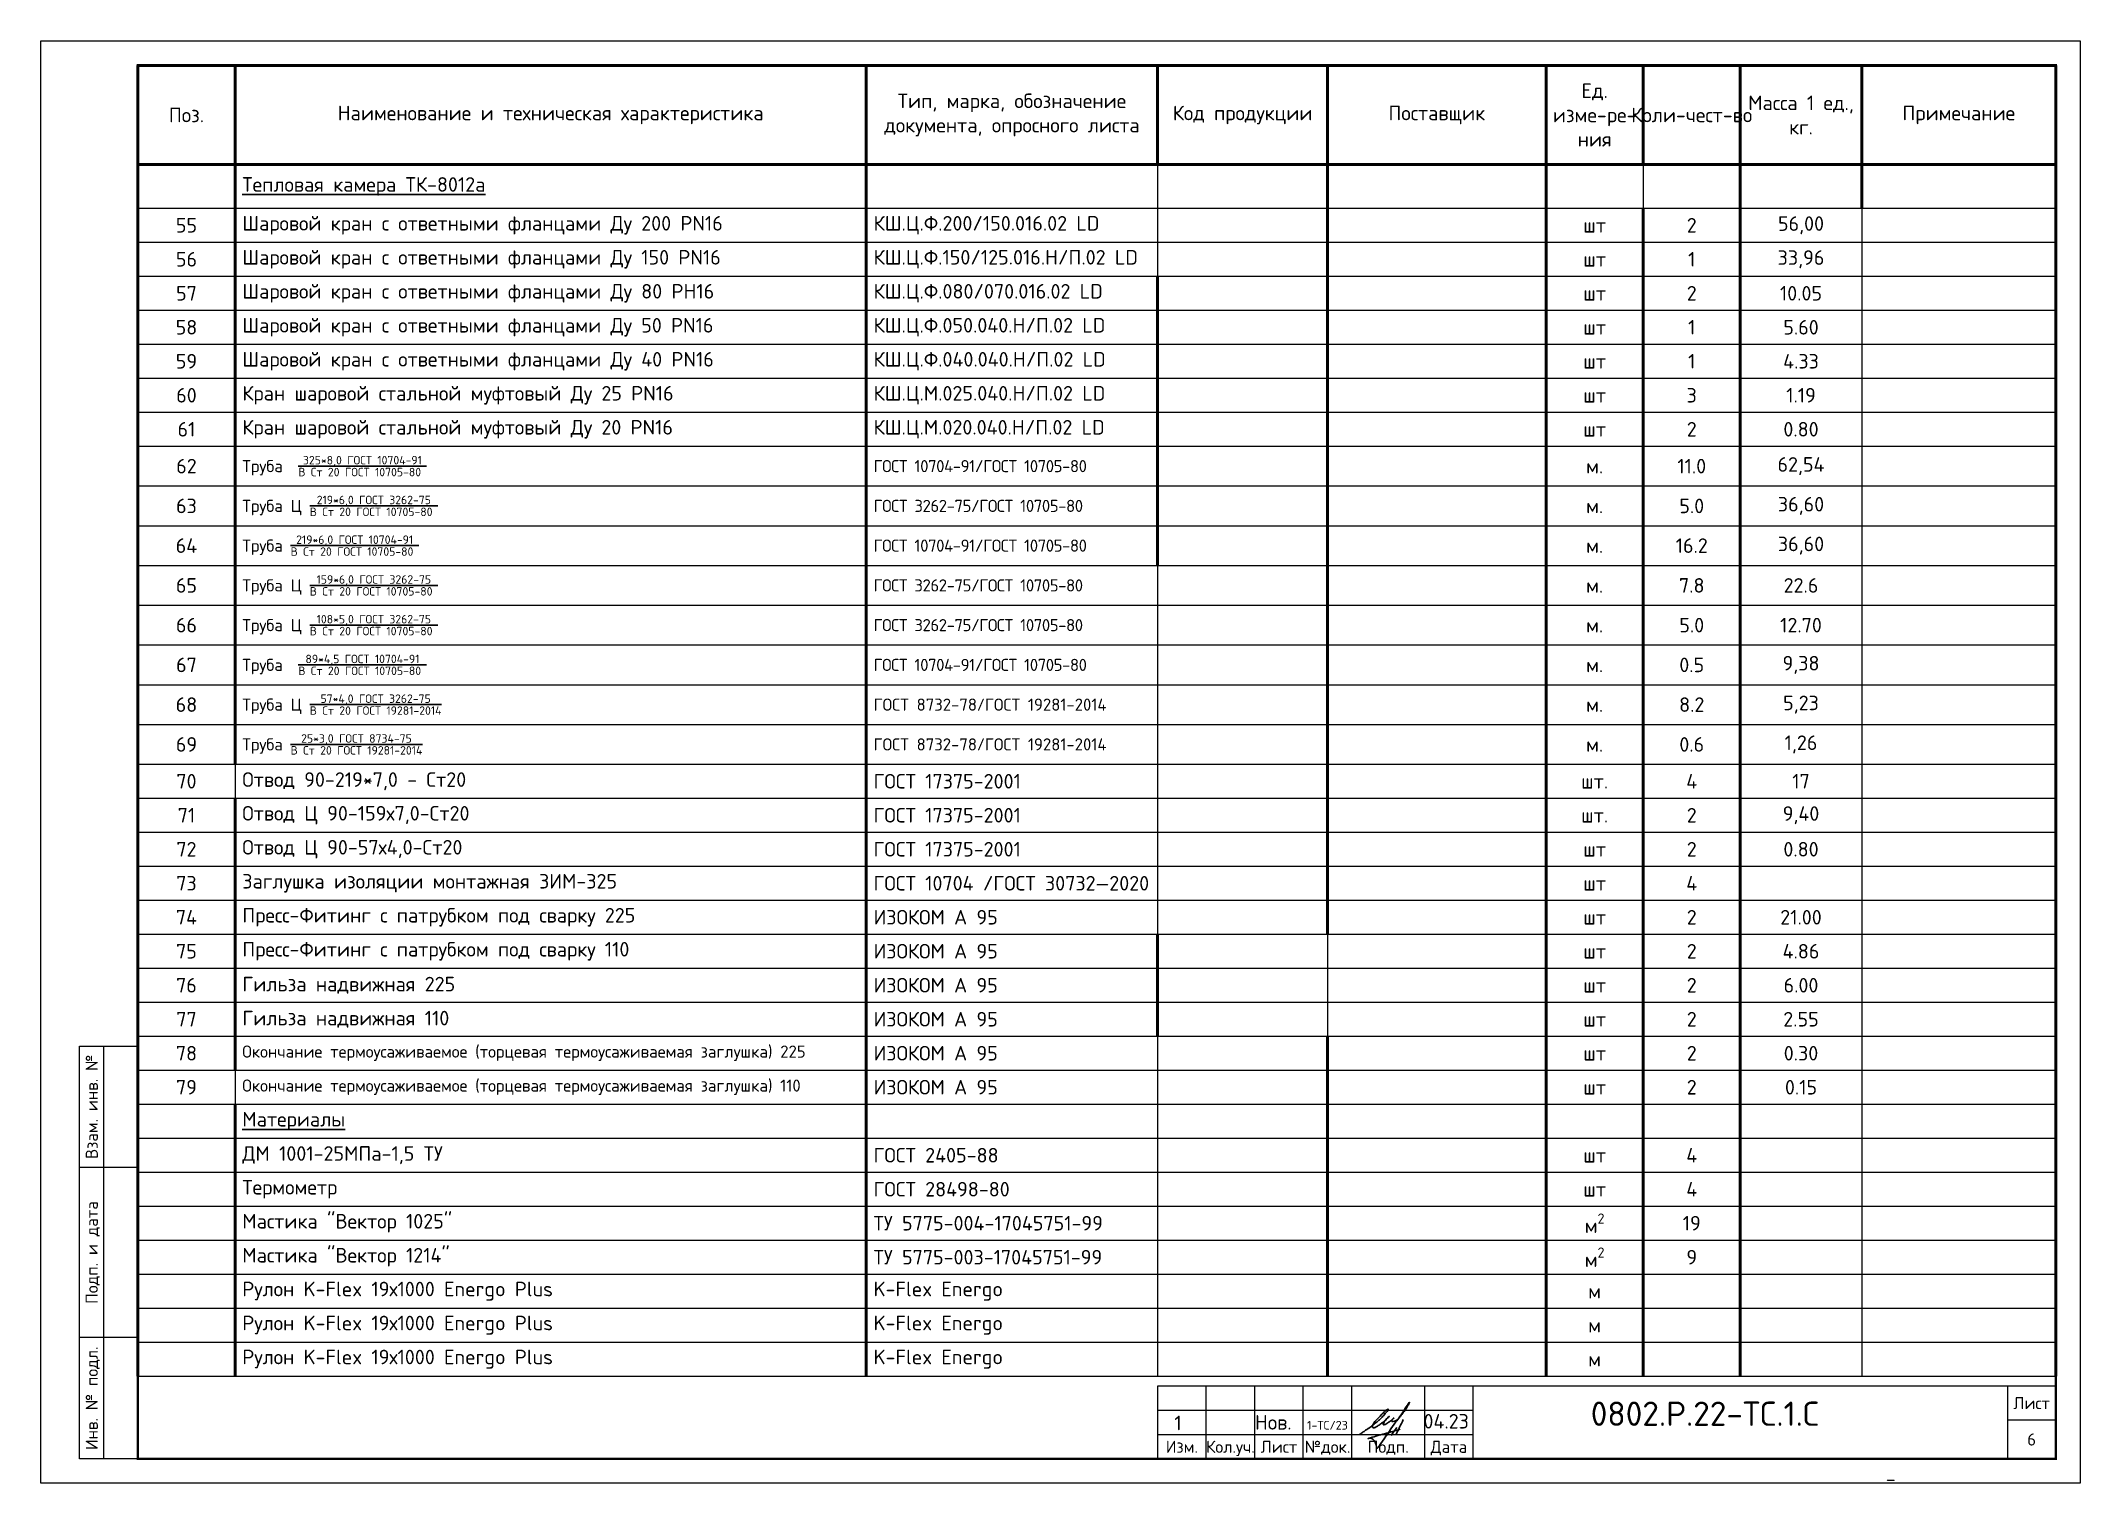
# Model space of a CAD drawing. Header units: metres. Extents: x 1642 to 8476, y 831 to 5441.
# Drawn here: x 8056.2 to 8476.2, y 1176.7 to 1473.7 of the extents above; entities that cross this region are included whole.
import ezdxf
from ezdxf.enums import TextEntityAlignment as Align

# ---------------------------------------------------------------- set-up
doc = ezdxf.new("R2010")
doc.units = ezdxf.units.M
doc.layers.add('Размерный', color=4, linetype='Continuous', lineweight=30)
doc.layers.add('Таблица', color=3, linetype='Continuous', lineweight=30)
doc.layers.add('рамка', color=7, linetype='Continuous')
doc.styles.add('-ISOCPEUR-', font='isocpeur.ttf')

msp = doc.modelspace()

# ---------------------------------------------------------------- texts
at = {"style": '-ISOCPEUR-'}
for s, p in [('Взам. инв. №', (8066.729, 1254.159)), ('Подп. и дата', (8066.729, 1224.159)), ('Инв. № подл.', (8066.729, 1194.159))]:
    msp.add_text(s, height=2.5, rotation=90, dxfattribs=at).set_placement(p, align=Align.MIDDLE_CENTER)
for s, p in [('Лист', (8466.229, 1193.159)), ('Изм.', (8291.229, 1184.159)), ('Кол.уч.', (8301.229, 1184.159)), ('Лист', (8311.229, 1184.159)), ('№док.', (8321.229, 1184.159)), ('Подп.', (8333.729, 1184.159)), ('Дата', (8346.229, 1184.159))]:
    msp.add_text(s, height=2.5, dxfattribs=at).set_placement(p, align=Align.MIDDLE_CENTER)
at = {"insert": (8375.427, 1193.467), "char_height": 5, "width": 38.55785, "attachment_point": 1, "style": '-ISOCPEUR-'}
msp.add_mtext('0802.Р.22-ТС.1.С', dxfattribs=at)
at = {"style": '-ISOCPEUR-'}
msp.add_attdef('6', text='*', height=2.5, dxfattribs=at).set_placement((8466.229, 1185.659), align=Align.MIDDLE_CENTER)
at = {"style": '-ISOCPEUR-', "flags": 8}
msp.add_attdef('_', text='Формат', height=3, dxfattribs=at).set_placement((8437.202, 1178.914), align=Align.MIDDLE_CENTER)
at = {"layer": 'Размерный', "color": 0, "style": '-ISOCPEUR-'}
for s, height, p in [('1', 3, (8289.688, 1187.564)), ('Нов.', 3, (8306.27, 1187.691)), ('1-ТС/23', 1.8, (8317.006, 1187.691)), ('04.23', 3, (8340.979, 1187.912))]:
    msp.add_text(s, height=height, dxfattribs=at).set_placement(p)

# ---------------------------------------------------------------- blocks, each defined once
blk = doc.blocks.new('подпись')
at = {"lineweight": 30}
for points in [[(-0.82, -1.23), (-0.21, -0.8), (0.43, -0.36), (0.86, -0.08), (1.32, 0.25), (2, 0.77), (2.8, 1.4), (3.27, 1.83), (3.84, 2.36), (4.46, 3.07), (5.01, 3.73), (5.08, 3.95), (5.01, 4.03), (4.91, 4), (4.76, 3.88), (4.33, 3.49), (3.4, 2.58), (2.34, 1.43), (1.83, 0.48), (1.87, 0.23), (1.99, 0.16), (2.17, 0.16), (2.41, 0.25), (3.02, 0.6), (3.71, 1.09), (4.34, 1.62), (5.32, 2.55), (4.75, 1.98), (4.27, 1.36), (4.08, 1.05), (4.07, 0.85), (4.11, 0.78), (4.25, 0.78), (4.42, 0.84), (4.78, 1.05), (5.16, 1.3), (5.47, 1.51), (5.72, 1.73), (6.05, 1.99), (6.23, 2.18), (5.94, 1.88), (5.8, 1.63), (5.8, 1.5), (5.89, 1.44), (6.13, 1.46), (6.57, 1.6), (6.9, 1.79), (7.5, 2.39), (8.04, 3.08), (8.61, 3.92), (9.15, 4.76), (9.43, 5.33), (8, 3.26), (6.29, 0.88), (3.58, -3.07), (3.05, -3.8), (2.85, -4.05), (2.49, -2.98), (2.12, -2.39), (1.3, -1.96), (1.02, -2.03), (2.91, -1.44), (4.7, -0.96), (7.51, -0.15)], [(6.86, 0.23), (5.67, -1.43)], [(8.19, 1.85), (6.68, -1.27)]]:
    blk.add_spline(points, degree=3, dxfattribs=at)
blk = doc.blocks.new('Подпись Леха')
at = {"layer": 'рамка'}
blk.add_blockref('подпись', (2.7, 0.11), dxfattribs=at)
blk = doc.blocks.new('*T310')
at = {"layer": 'Таблица', "color": 7, "lineweight": 50, "transparency": 16777216}
for p, q in [((0, 0), (395, 0)), ((0, 0), (0, -20.43)), ((20, 0), (20, -20.43)), ((150, 0), (150, -20.43)), ((210, 0), (210, -20.43)), ((245, 0), (245, -20.43)), ((290, 0), (290, -20.43)), ((310, 0), (310, -20.43)), ((330, 0), (330, -20.43)), ((355, 0), (355, -20.43)), ((395, 0), (395, -20.43))]:
    blk.add_line(p, q, dxfattribs=at)
at = {"layer": 'Таблица', "color": 0, "lineweight": 50, "transparency": 16777216}
for p, q in [((0, -20.43), (150, -20.43)), ((0, -20.43), (0, -269.91)), ((20, -20.43), (20, -143.91)), ((210, -20.43), (395, -20.43)), ((245, -20.43), (245, -178.91)), ((290, -20.43), (290, -29.43)), ((330, -20.43), (330, -29.43)), ((355, -20.43), (355, -29.43)), ((395, -20.43), (395, -269.91)), ((210, -43.43), (210, -102.98)), ((20, -150.91), (20, -206.91)), ((210, -178.91), (210, -199.91)), ((245, -199.91), (245, -269.91)), ((20, -213.91), (20, -269.91))]:
    blk.add_line(p, q, dxfattribs=at)
at = {"layer": 'Таблица', "color": 0, "linetype": 'ByBlock', "lineweight": 50, "transparency": 16777216}
for p, q in [((150, -20.43), (210, -20.43)), ((150, -20.43), (150, -269.91)), ((290, -29.43), (290, -269.91)), ((310, -29.43), (310, -269.91)), ((330, -29.43), (330, -269.91))]:
    blk.add_line(p, q, dxfattribs=at)
at = {"layer": 'Таблица', "color": 0, "linetype": 'ByBlock', "lineweight": -2, "transparency": 16777216}
for p, q in [((210, -20.43), (210, -43.43)), ((310, -20.43), (310, -29.43)), ((355, -29.43), (355, -269.91)), ((245, -36.43), (290, -36.43)), ((310, -36.43), (355, -36.43)), ((210, -102.98), (210, -178.91)), ((20, -143.91), (20, -150.91)), ((245, -178.91), (245, -199.91)), ((210, -185.91), (245, -185.91)), ((210, -192.91), (245, -192.91)), ((210, -199.91), (245, -199.91)), ((210, -199.91), (210, -269.91)), ((20, -206.91), (20, -213.91)), ((0, -213.91), (20, -213.91)), ((0, -241.91), (20, -241.91)), ((0, -248.91), (20, -248.91)), ((0, -255.91), (20, -255.91)), ((0, -262.91), (20, -262.91)), ((0, -269.91), (20, -269.91))]:
    blk.add_line(p, q, dxfattribs=at)
at = {"layer": 'Таблица', "color": 0, "lineweight": 25, "transparency": 16777216}
for p, q in [((0, -29.43), (20, -29.43)), ((210, -29.43), (290, -29.43)), ((310, -29.43), (395, -29.43)), ((0, -36.43), (20, -36.43)), ((210, -36.43), (245, -36.43)), ((355, -36.43), (395, -36.43)), ((0, -43.43), (20, -43.43)), ((210, -43.43), (245, -43.43)), ((355, -43.43), (395, -43.43)), ((0, -50.43), (20, -50.43)), ((210, -50.43), (245, -50.43)), ((355, -50.43), (395, -50.43)), ((0, -57.43), (20, -57.43)), ((210, -57.43), (245, -57.43)), ((355, -57.43), (395, -57.43)), ((0, -64.43), (20, -64.43)), ((210, -64.43), (245, -64.43)), ((355, -64.43), (395, -64.43)), ((0, -71.43), (20, -71.43)), ((210, -71.43), (245, -71.43)), ((355, -71.43), (395, -71.43)), ((0, -78.43), (20, -78.43)), ((210, -78.43), (245, -78.43)), ((355, -78.43), (395, -78.43)), ((0, -86.61), (20, -86.61)), ((210, -86.61), (245, -86.61)), ((355, -86.61), (395, -86.61)), ((0, -94.8), (20, -94.8)), ((210, -94.8), (245, -94.8)), ((355, -94.8), (395, -94.8)), ((0, -102.98), (20, -102.98)), ((210, -102.98), (245, -102.98)), ((355, -102.98), (395, -102.98)), ((0, -111.17), (20, -111.17)), ((210, -111.17), (245, -111.17)), ((355, -111.17), (395, -111.17)), ((0, -119.35), (20, -119.35)), ((210, -119.35), (245, -119.35)), ((355, -119.35), (395, -119.35)), ((0, -127.54), (20, -127.54)), ((210, -127.54), (245, -127.54)), ((355, -127.54), (395, -127.54)), ((0, -135.72), (20, -135.72)), ((210, -135.72), (245, -135.72)), ((355, -135.72), (395, -135.72)), ((0, -143.91), (20, -143.91)), ((210, -143.91), (245, -143.91)), ((355, -143.91), (395, -143.91)), ((0, -150.91), (20, -150.91)), ((210, -150.91), (245, -150.91)), ((355, -150.91), (395, -150.91)), ((0, -157.91), (20, -157.91)), ((210, -157.91), (245, -157.91)), ((355, -157.91), (395, -157.91)), ((0, -164.91), (20, -164.91)), ((210, -164.91), (245, -164.91)), ((355, -164.91), (395, -164.91)), ((0, -171.91), (20, -171.91)), ((210, -171.91), (245, -171.91)), ((355, -171.91), (395, -171.91)), ((0, -178.91), (20, -178.91)), ((210, -178.91), (245, -178.91)), ((355, -178.91), (395, -178.91)), ((0, -185.91), (20, -185.91)), ((355, -185.91), (395, -185.91)), ((0, -192.91), (20, -192.91)), ((355, -192.91), (395, -192.91)), ((0, -199.91), (20, -199.91)), ((355, -199.91), (395, -199.91)), ((0, -206.91), (20, -206.91)), ((210, -206.91), (245, -206.91)), ((355, -206.91), (395, -206.91)), ((210, -213.91), (245, -213.91)), ((355, -213.91), (395, -213.91)), ((0, -220.91), (20, -220.91)), ((210, -220.91), (245, -220.91)), ((355, -220.91), (395, -220.91)), ((0, -227.91), (20, -227.91)), ((210, -227.91), (245, -227.91)), ((355, -227.91), (395, -227.91)), ((0, -234.91), (20, -234.91)), ((210, -234.91), (245, -234.91)), ((355, -234.91), (395, -234.91)), ((210, -241.91), (245, -241.91)), ((355, -241.91), (395, -241.91)), ((210, -248.91), (245, -248.91)), ((355, -248.91), (395, -248.91)), ((210, -255.91), (245, -255.91)), ((355, -255.91), (395, -255.91)), ((210, -262.91), (245, -262.91)), ((355, -262.91), (395, -262.91)), ((210, -269.91), (245, -269.91)), ((355, -269.91), (395, -269.91))]:
    blk.add_line(p, q, dxfattribs=at)
at = {"layer": 'Таблица', "color": 0, "linetype": 'ByBlock', "lineweight": 25, "transparency": 16777216}
for p, q in [((20, -29.43), (210, -29.43)), ((290, -29.43), (310, -29.43)), ((20, -36.43), (210, -36.43)), ((290, -36.43), (310, -36.43)), ((20, -43.43), (210, -43.43)), ((245, -43.43), (355, -43.43)), ((20, -50.43), (210, -50.43)), ((245, -50.43), (355, -50.43)), ((20, -57.43), (210, -57.43)), ((245, -57.43), (355, -57.43)), ((20, -64.43), (210, -64.43)), ((245, -64.43), (355, -64.43)), ((20, -71.43), (210, -71.43)), ((245, -71.43), (355, -71.43)), ((20, -78.43), (210, -78.43)), ((245, -78.43), (355, -78.43)), ((20, -86.61), (210, -86.61)), ((245, -86.61), (355, -86.61)), ((20, -94.8), (210, -94.8)), ((245, -94.8), (355, -94.8)), ((20, -102.98), (210, -102.98)), ((245, -102.98), (355, -102.98)), ((20, -111.17), (210, -111.17)), ((245, -111.17), (355, -111.17)), ((20, -119.35), (210, -119.35)), ((245, -119.35), (355, -119.35)), ((20, -127.54), (210, -127.54)), ((245, -127.54), (355, -127.54)), ((20, -135.72), (210, -135.72)), ((245, -135.72), (355, -135.72)), ((20, -143.91), (210, -143.91)), ((245, -143.91), (355, -143.91)), ((20, -150.91), (210, -150.91)), ((245, -150.91), (355, -150.91)), ((20, -157.91), (210, -157.91)), ((245, -157.91), (355, -157.91)), ((20, -164.91), (210, -164.91)), ((245, -164.91), (355, -164.91)), ((20, -171.91), (210, -171.91)), ((245, -171.91), (355, -171.91)), ((20, -178.91), (210, -178.91)), ((245, -178.91), (355, -178.91)), ((20, -185.91), (210, -185.91)), ((245, -185.91), (355, -185.91)), ((20, -192.91), (210, -192.91)), ((245, -192.91), (355, -192.91)), ((20, -199.91), (210, -199.91)), ((245, -199.91), (355, -199.91)), ((20, -206.91), (210, -206.91)), ((245, -206.91), (355, -206.91)), ((20, -213.91), (210, -213.91)), ((245, -213.91), (355, -213.91)), ((20, -220.91), (210, -220.91)), ((245, -220.91), (355, -220.91)), ((20, -227.91), (210, -227.91)), ((245, -227.91), (355, -227.91)), ((20, -234.91), (210, -234.91)), ((245, -234.91), (355, -234.91)), ((20, -241.91), (210, -241.91)), ((245, -241.91), (355, -241.91)), ((20, -248.91), (210, -248.91)), ((245, -248.91), (355, -248.91)), ((20, -255.91), (210, -255.91)), ((245, -255.91), (355, -255.91)), ((20, -262.91), (210, -262.91)), ((245, -262.91), (355, -262.91)), ((20, -269.91), (210, -269.91)), ((245, -269.91), (355, -269.91))]:
    blk.add_line(p, q, dxfattribs=at)
at = {"layer": 'Таблица', "color": 7, "transparency": 16777216, "char_height": 3, "attachment_point": 5, "style": '-ISOCPEUR-'}
for s, insert, width in [('Ед. изме-ре- ния', (300, -10.22), 17), ('Наименование и техническая характеристика', (85, -10.22), 127), ('Тип, марка, обозначение документа, опросного листа', (180, -10.22), 57), ('Код продукции', (227.5, -10.22), 32), ('Поставщик', (267.5, -10.22), 42), ('Масса 1 ед., кг.', (342.5, -10.22), 22), ('Примечание', (375, -10.22), 37), ('Поз.', (10, -10.22), 17), ('Коли-чест-во', (320, -10.22), 17)]:
    blk.add_mtext(s, dxfattribs=dict(at, insert=insert, width=width))
at = {"layer": 'Таблица', "color": 0, "transparency": 16777216, "style": '-ISOCPEUR-'}
for s, insert, char_height, width, attachment_point in [('{\\LТепловая камера ТК-8012а}', (21.5, -24.93), 3, 127, 4), ('55', (10, -32.93), 3, 17, 5), ('Шаровой кран с ответными фланцами Ду 200 PN16', (21.5, -32.93), 3, 127, 4), ('КШ.Ц.Ф.200/150.016.02 LD', (151.5, -32.93), 3, 57, 4), ('шт', (300, -32.93), 3, 17, 5), ('2', (320, -32.93), 3, 17, 5), ('56,00', (342.5, -32.93), 3, 22, 5), ('56', (10, -39.93), 3, 17, 5), ('Шаровой кран с ответными фланцами Ду 150 PN16', (21.5, -39.93), 3, 127, 4), ('КШ.Ц.Ф.150/125.016.Н/П.02 LD', (151.5, -39.93), 3, 57, 4), ('шт', (300, -39.93), 3, 17, 5), ('1', (320, -39.93), 3, 17, 5), ('33,96^J', (342.5, -39.93), 3, 22, 5), ('57', (10, -46.93), 3, 17, 5), ('Шаровой кран с ответными фланцами Ду 80 РН16', (21.5, -46.93), 3, 127, 4), ('КШ.Ц.Ф.080/070.016.02 LD', (151.5, -46.93), 3, 57, 4), ('2', (320, -46.93), 3, 17, 5), ('10.05', (342.5, -46.93), 3, 22, 5), ('шт', (300, -46.93), 3, 17, 5), ('58', (10, -53.93), 3, 17, 5), ('Шаровой кран с ответными фланцами Ду 50 PN16^J', (21.5, -53.93), 3, 127, 4), ('КШ.Ц.Ф.050.040.Н/П.02 LD^J', (151.5, -53.93), 3, 57, 4), ('шт', (300, -53.93), 3, 17, 5), ('1', (320, -53.93), 3, 17, 5), ('5.60', (342.5, -53.93), 3, 22, 5), ('59', (10, -60.93), 3, 17, 5), ('Шаровой кран с ответными фланцами Ду 40 PN16^J', (21.5, -60.93), 3, 127, 4), ('КШ.Ц.Ф.040.040.Н/П.02 LD^J', (151.5, -60.93), 3, 57, 4), ('шт', (300, -60.93), 3, 17, 5), ('1', (320, -60.93), 3, 17, 5), ('4.33', (342.5, -60.93), 3, 22, 5), ('60', (10, -67.93), 3, 17, 5), ('Кран шаровой стальной муфтовый Ду 25 PN16', (21.5, -67.93), 3, 127, 4), ('КШ.Ц.М.025.040.Н/П.02 LD', (151.5, -67.93), 3, 57, 4), ('3', (320, -67.93), 3, 17, 5), ('1.19', (342.5, -67.93), 3, 22, 5), ('шт', (300, -67.93), 3, 17, 5), ('61', (10, -74.93), 3, 17, 5), ('Кран шаровой стальной муфтовый Ду 20 PN16^J', (21.5, -74.93), 3, 127, 4), ('КШ.Ц.М.020.040.Н/П.02 LD', (151.5, -74.93), 3, 57, 4), ('шт', (300, -74.93), 3, 17, 5), ('2', (320, -74.93), 3, 17, 5), ('0.80', (342.5, -74.93), 3, 22, 5), ('62', (10, -82.52), 3, 17, 5), ('\\A1;Труба  {\\H0.7x;\\S325*8,0 ГОСТ 10704-91/В Ст 20 ГОСТ 10705-80 ;}', (21.5, -82.52), 2.5, 127, 4), ('{\\T0.95;ГОСТ 10704-91/ГОСТ 10705-80}', (151.5, -82.52), 2.5, 57, 4), ('м.', (300, -82.52), 3, 17, 5), ('11.0', (320, -82.52), 3, 17, 5), ('62,54', (342.5, -82.52), 3, 22, 5), ('63', (10, -90.71), 3, 17, 5), ('\\A1;Труба Ц {\\H0.7x;\\S219*6,0 ГОСТ 3262-75/В Ст 20 ГОСТ 10705-80 ;}', (21.5, -90.71), 2.5, 127, 4), ('{\\T0.95;ГОСТ 3262-75/ГОСТ 10705-80}', (151.5, -90.71), 2.5, 57, 4), ('м.', (300, -90.71), 3, 17, 5), ('5.0', (320, -90.71), 3, 17, 5), ('36,60', (342.5, -90.71), 3, 22, 5), ('64', (10, -98.89), 3, 17, 5), ('\\A1;Труба {\\H0.7x;\\S219*6,0 ГОСТ 10704-91/В Ст 20 ГОСТ 10705-80 ;}', (21.5, -98.89), 2.5, 127, 4), ('{\\T0.95;ГОСТ 10704-91/ГОСТ 10705-80}', (151.5, -98.89), 2.5, 57, 4), ('м.', (300, -98.89), 3, 17, 5), ('16.2', (320, -98.89), 3, 17, 5), ('36,60', (342.5, -98.89), 3, 22, 5), ('\\A1;Труба Ц {\\H0.7x;\\S159*6,0 ГОСТ 3262-75/В Ст 20 ГОСТ 10705-80 ;}', (21.5, -107.08), 2.5, 127, 4), ('65', (10, -107.08), 3, 17, 5), ('{\\T0.95;ГОСТ 3262-75/ГОСТ 10705-80}', (151.5, -107.08), 2.5, 57, 4), ('м.', (300, -107.08), 3, 17, 5), ('7.8', (320, -107.08), 3, 17, 5), ('22.6', (342.5, -107.08), 3, 22, 5), ('\\A1;Труба Ц {\\H0.7x;\\S108*5,0 ГОСТ 3262-75/В Ст 20 ГОСТ 10705-80 ;}', (21.5, -115.26), 2.5, 127, 4), ('66', (10, -115.26), 3, 17, 5), ('{\\T0.95;ГОСТ 3262-75/ГОСТ 10705-80}', (151.5, -115.26), 2.5, 57, 4), ('м.', (300, -115.26), 3, 17, 5), ('5.0', (320, -115.26), 3, 17, 5), ('12.70', (342.5, -115.26), 3, 22, 5), ('\\A1;{\\C256;\\c0;Труба  \\H0.7x;\\S89*4,5 ГОСТ 10704-91/В Ст 20 ГОСТ 10705-80 ;}', (21.5, -123.45), 2.5, 127, 4), ('9,38', (342.5, -123.45), 3, 22, 5), ('67', (10, -123.45), 3, 17, 5), ('{\\T0.95;ГОСТ 10704-91/ГОСТ 10705-80}', (151.5, -123.45), 2.5, 57, 4), ('м.', (300, -123.45), 3, 17, 5), ('0.5', (320, -123.45), 3, 17, 5), ('68', (10, -131.63), 3, 17, 5), ('\\A1;Труба Ц {\\H0.7x;\\S57*4,0 ГОСТ 3262-75/В Ст 20 ГОСТ 19281-2014;}', (21.5, -131.63), 2.5, 127, 4), ('8.2', (320, -131.63), 3, 17, 5), ('5,23', (342.5, -131.63), 3, 22, 5), ('ГОСТ 8732-78{\\W0.9;/}ГОСТ 19281-2014', (151.5, -131.63), 2.5, 57, 4), ('м.', (300, -131.63), 3, 17, 5), ('69', (10, -139.82), 3, 17, 5), ('\\A1;Труба {\\H0.7x;\\S25*3,0 ГОСТ 8734-75/В Ст 20 ГОСТ 19281-2014;}', (21.5, -139.82), 2.5, 127, 4), ('ГОСТ 8732-78{\\W0.9;/}ГОСТ 19281-2014', (151.5, -139.82), 2.5, 57, 4), ('0.6', (320, -139.82), 3, 17, 5), ('1,26', (342.5, -139.82), 3, 22, 5), ('м.', (300, -139.82), 3, 17, 5), ('70', (10, -147.41), 3, 17, 5), ('Отвод 90-219*7,0 - Ст20', (21.5, -147.41), 3, 127, 4), ('ГОСТ 17375-2001', (151.5, -147.41), 3, 57, 4), ('шт.', (300, -147.41), 3, 17, 5), ('4', (320, -147.41), 3, 17, 5), ('17', (342.5, -147.41), 3, 22, 5), ('71', (10, -154.41), 3, 17, 5), ('Отвод Ц 90-159х7,0-Ст20', (21.5, -154.41), 3, 127, 4), ('ГОСТ 17375-2001', (151.5, -154.41), 3, 57, 4), ('шт.', (300, -154.41), 3, 17, 5), ('2', (320, -154.41), 3, 17, 5), ('9,40', (342.5, -154.41), 3, 22, 5), ('Отвод Ц 90-57х4,0-Ст20', (21.5, -161.41), 3, 127, 4), ('72', (10, -161.41), 3, 17, 5), ('ГОСТ 17375-2001', (151.5, -161.41), 3, 57, 4), ('шт', (300, -161.41), 3, 17, 5), ('2', (320, -161.41), 3, 17, 5), ('0.80', (342.5, -161.41), 3, 22, 5), ('73', (10, -168.41), 3, 17, 5), ('Заглушка изоляции монтажная ЗИМ-325', (21.5, -168.41), 3, 127, 4), ('ГОСТ 10704 /ГОСТ 30732—2020', (151.5, -168.41), 3, 57, 4), ('шт', (300, -168.41), 3, 17, 5), ('4', (320, -168.41), 3, 17, 5), ('74', (10, -175.41), 3, 17, 5), ('Пресс-Фитинг с патрубком под сварку 225', (21.5, -175.41), 3, 127, 4), ('ИЗОКОМ А 95', (151.5, -175.41), 3, 57, 4), ('шт', (300, -175.41), 3, 17, 5), ('2', (320, -175.41), 3, 17, 5), ('21.00', (342.5, -175.41), 3, 22, 5), ('Пресс-Фитинг с патрубком под сварку 110', (21.5, -182.41), 3, 127, 4), ('75', (10, -182.41), 3, 17, 5), ('ИЗОКОМ А 95', (151.5, -182.41), 3, 57, 4), ('шт', (300, -182.41), 3, 17, 5), ('2', (320, -182.41), 3, 17, 5), ('4.86', (342.5, -182.41), 3, 22, 5), ('76', (10, -189.41), 3, 17, 5), ('Гильза надвижная 225', (21.5, -189.41), 3, 127, 4), ('ИЗОКОМ А 95', (151.5, -189.41), 3, 57, 4), ('шт', (300, -189.41), 3, 17, 5), ('2', (320, -189.41), 3, 17, 5), ('6.00', (342.5, -189.41), 3, 22, 5), ('77', (10, -196.41), 3, 17, 5), ('Гильза надвижная 110', (21.5, -196.41), 3, 127, 4), ('ИЗОКОМ А 95', (151.5, -196.41), 3, 57, 4), ('шт', (300, -196.41), 3, 17, 5), ('2', (320, -196.41), 3, 17, 5), ('2.55', (342.5, -196.41), 3, 22, 5), ('Окончание термоусаживаемое (торцевая термоусаживаемая заглушка) 225', (21.5, -203.41), 2.5, 127, 4), ('78', (10, -203.41), 3, 17, 5), ('ИЗОКОМ А 95', (151.5, -203.41), 3, 57, 4), ('шт', (300, -203.41), 3, 17, 5), ('2', (320, -203.41), 3, 17, 5), ('0.30', (342.5, -203.41), 3, 22, 5), ('79', (10, -210.41), 3, 17, 5), ('Окончание термоусаживаемое (торцевая термоусаживаемая заглушка) 110', (21.5, -210.41), 2.5, 127, 4), ('ИЗОКОМ А 95', (151.5, -210.41), 3, 57, 4), ('шт', (300, -210.41), 3, 17, 5), ('2', (320, -210.41), 3, 17, 5), ('0.15', (342.5, -210.41), 3, 22, 5), ('{\\LМатериалы}', (21.5, -217.41), 3, 127, 4), ('ДМ 1001-25МПа-1,5 ТУ', (21.5, -224.41), 3, 127, 4), ('ГОСТ 2405-88', (151.5, -224.41), 3, 57, 4), ('шт', (300, -224.41), 3, 17, 5), ('4', (320, -224.41), 3, 17, 5), ('Термометр', (21.5, -231.41), 3, 127, 4), ('ГОСТ 28498-80', (151.5, -231.41), 3, 57, 4), ('шт', (300, -231.41), 3, 17, 5), ('4', (320, -231.41), 3, 17, 5), ('Мастика "Вектор 1025"', (21.5, -238.41), 3, 127, 4), ('ТУ 5775-004-17045751-99', (151.5, -238.41), 3, 57, 4), ('\\A1;м{\\H0.7x;\\S2^ ;}', (300, -238.41), 3, 17, 5), ('19', (320, -238.41), 3, 17, 5), ('Мастика "Вектор 1214"', (21.5, -245.41), 3, 127, 4), ('\\A1;м{\\H0.7x;\\S2^ ;}', (300, -245.41), 3, 17, 5), ('ТУ 5775-003-17045751-99', (151.5, -245.41), 3, 57, 4), ('9', (320, -245.41), 3, 17, 5), ('Рулон K-Flex 19х1000 Energo Plus', (21.5, -252.41), 3, 127, 4), ('K-Flex Energo', (151.5, -252.41), 3, 57, 4), ('м', (300, -252.41), 3, 17, 5), ('Рулон K-Flex 19х1000 Energo Plus', (21.5, -259.41), 3, 127, 4), ('K-Flex Energo', (151.5, -259.41), 3, 57, 4), ('м', (300, -259.41), 3, 17, 5), ('Рулон K-Flex 19х1000 Energo Plus', (21.5, -266.41), 3, 127, 4), ('K-Flex Energo', (151.5, -266.41), 3, 57, 4), ('м', (300, -266.41), 3, 17, 5)]:
    blk.add_mtext(s, dxfattribs=dict(at, insert=insert, char_height=char_height, width=width, attachment_point=attachment_point))

# ---------------------------------------------------------------- linework, layer by layer
for p, q in [((8069.229, 1181.659), (8069.229, 1266.659)), ((8076.229, 1241.659), (8064.229, 1241.659)), ((8076.229, 1206.659), (8064.229, 1206.659)), ((8296.229, 1181.659), (8296.229, 1196.659)), ((8306.229, 1181.659), (8306.229, 1196.659)), ((8316.229, 1181.659), (8316.229, 1196.659)), ((8326.229, 1181.659), (8326.229, 1196.659)), ((8341.229, 1181.659), (8341.229, 1196.659)), ((8351.229, 1181.659), (8351.229, 1196.659)), ((8461.229, 1196.659), (8461.229, 1181.659)), ((8351.229, 1191.659), (8286.229, 1191.659)), ((8471.229, 1189.659), (8461.229, 1189.659)), ((8286.229, 1186.659), (8351.229, 1186.659))]:
    msp.add_line(p, q)
for points in [[(8056.229, 1473.659), (8476.229, 1473.659), (8476.229, 1176.659), (8056.229, 1176.659)], [(8076.229, 1181.659), (8064.229, 1181.659), (8064.229, 1266.659), (8076.229, 1266.659)], [(8286.229, 1181.659), (8471.229, 1181.659), (8471.229, 1196.659), (8286.229, 1196.659)]]:
    msp.add_lwpolyline(points, close=True)
at = {"const_width": 0.5}
msp.add_lwpolyline([(8076.229, 1468.659), (8471.229, 1468.659), (8471.229, 1181.659), (8076.229, 1181.659)], close=True, dxfattribs=at)

# ---------------------------------------------------------------- block references
for name, p in [('*T310', (8076.229, 1468.602)), ('Подпись Леха', (8325.942, 1187.799))]:
    msp.add_blockref(name, p)

msp.set_redraw_order([(e.dxf.handle, doc.entitydb.next_handle()) for e in msp.query("TEXT MTEXT ATTDEF DIMENSION ARC_DIMENSION")])  # texts and dimensions are drawn at this point

doc.saveas('drawing.dxf')
